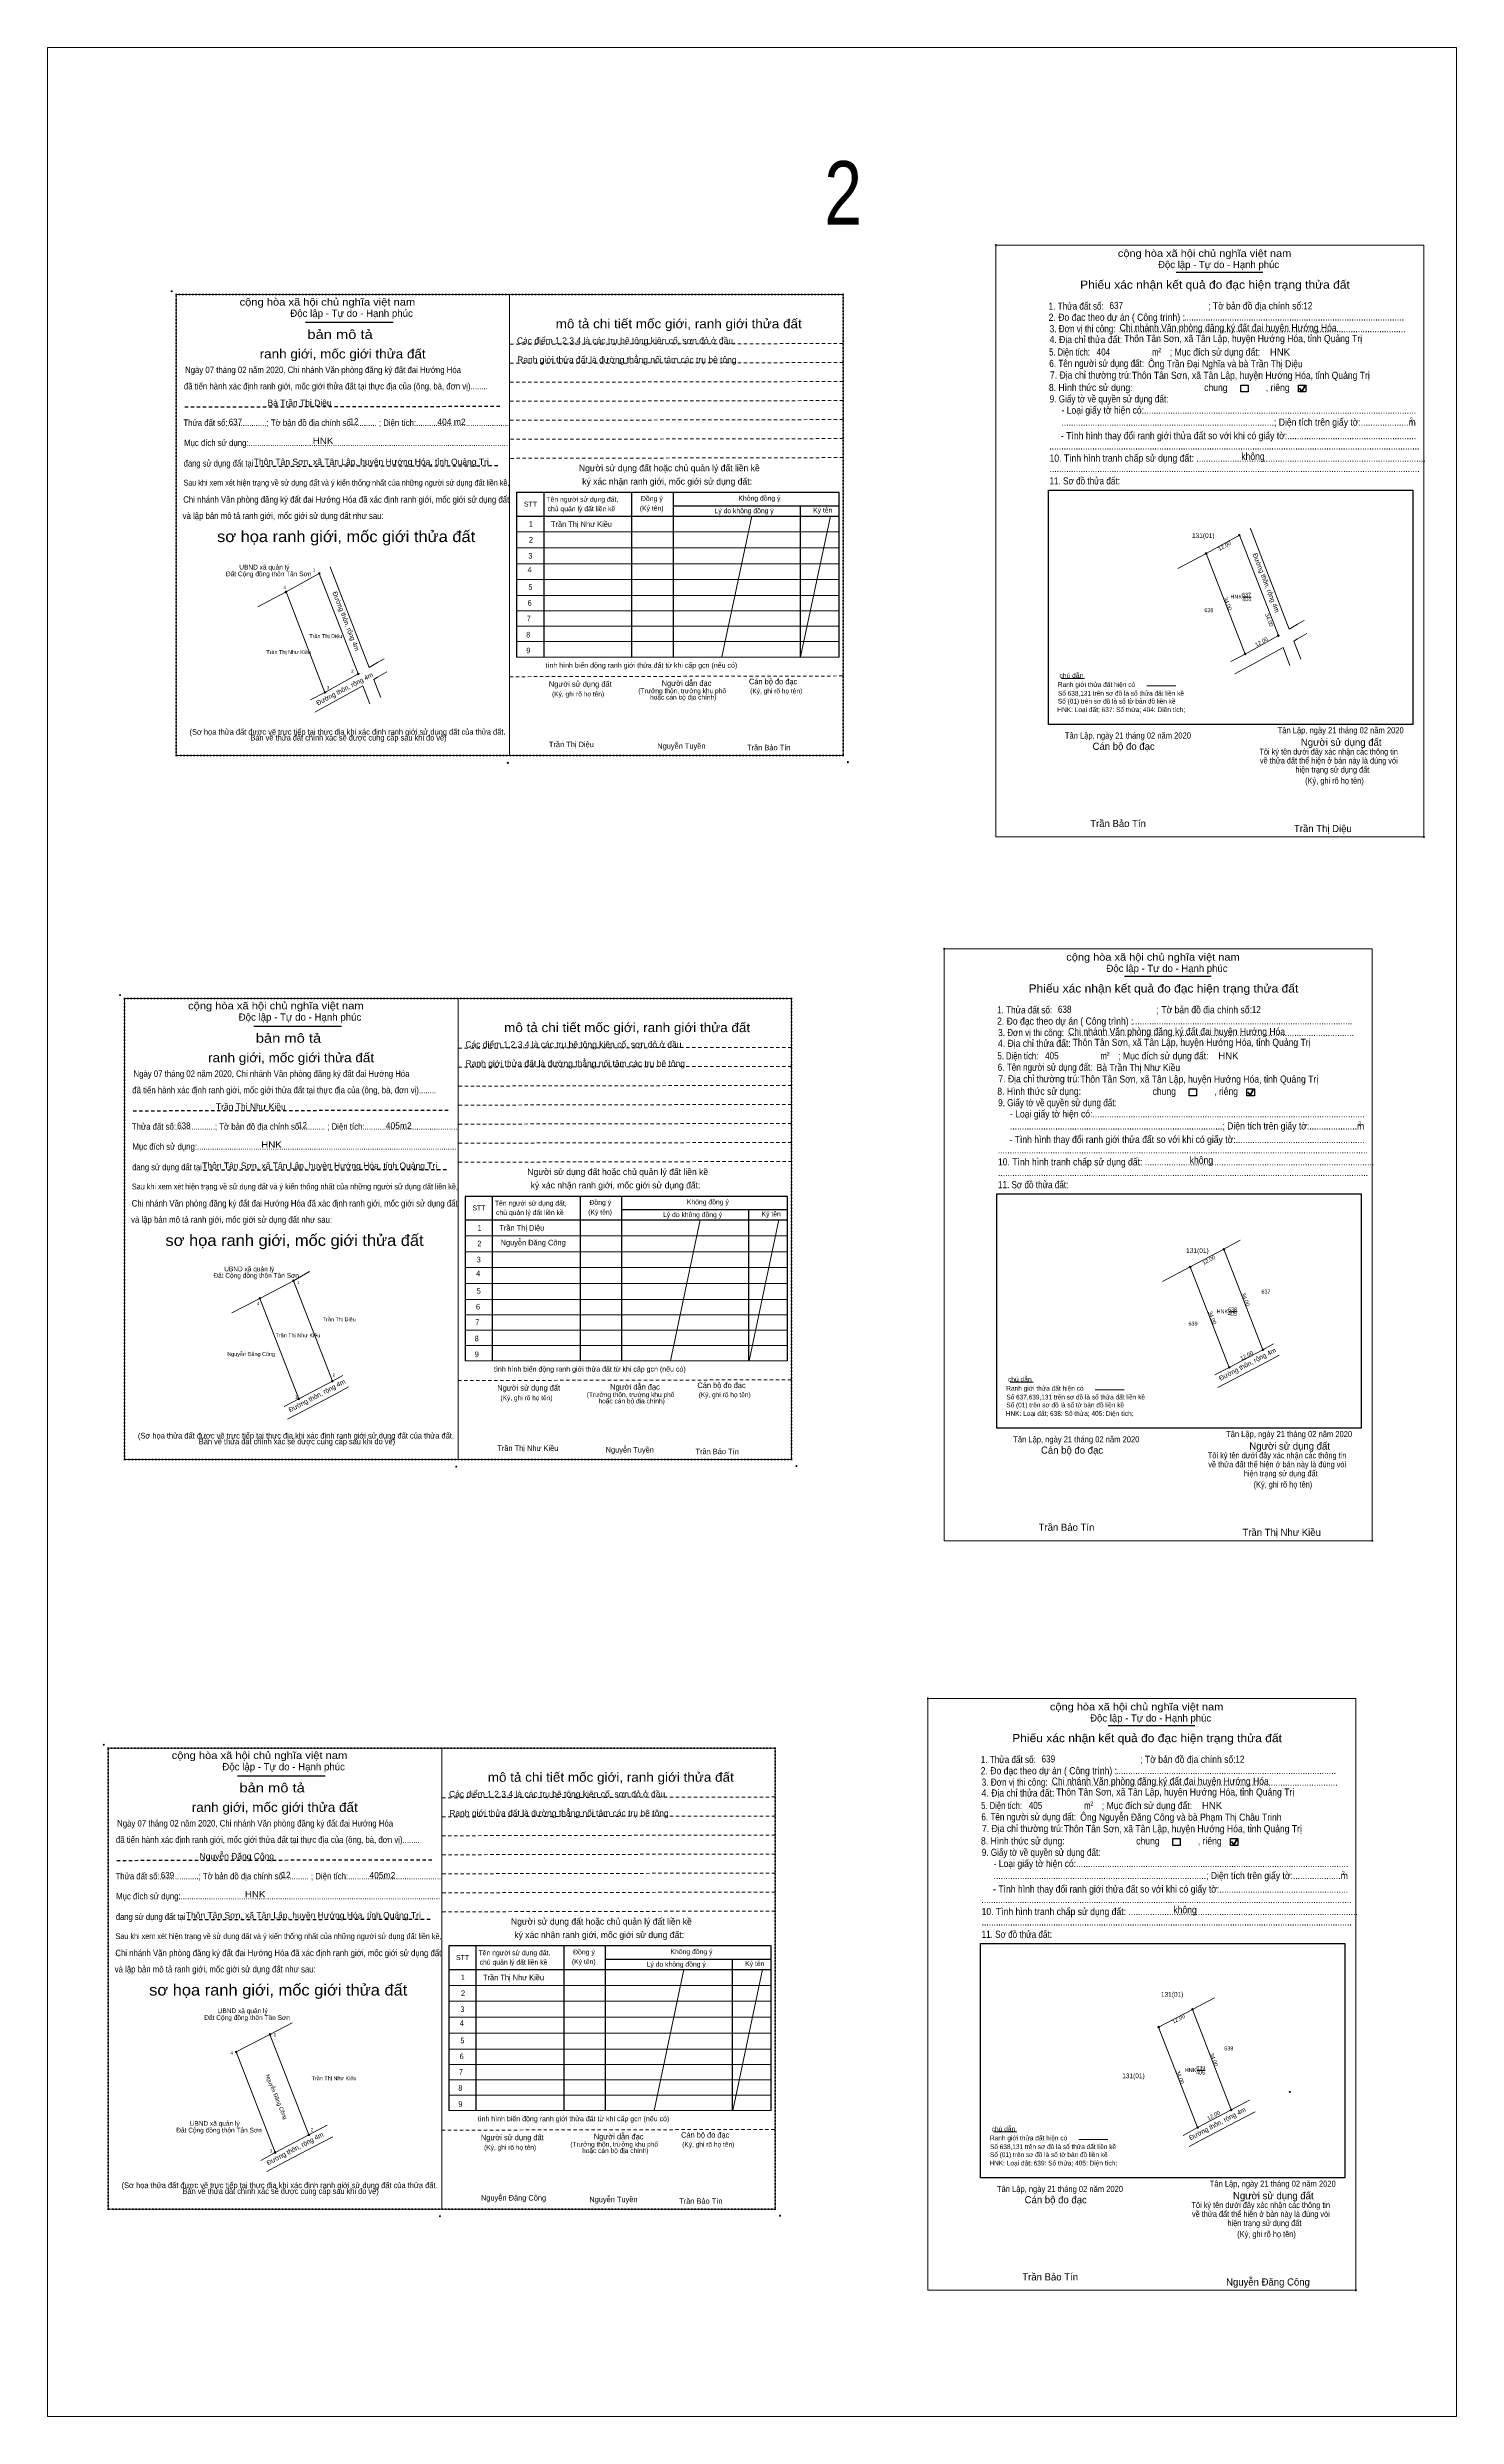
# Model space of a CAD drawing. Header units: metres. Extents: x 546991 to 548960, y 1836850 to 1838398.
# Drawn here: x 546991 to 547435, y 1837337 to 1838085 of the extents above; entities that cross this region are included whole.
import ezdxf
from ezdxf.enums import TextEntityAlignment as Align

# ---------------------------------------------------------------- set-up
doc = ezdxf.new("R2010")
doc.units = ezdxf.units.M
doc.header["$LTSCALE"] = 0.7
doc.header["$PDMODE"] = 32
doc.header["$PDSIZE"] = 0.35
doc.linetypes.add('DOTTED', pattern=[1.5, 0.3, -1.2])
doc.linetypes.add('SHORT_DASHED', pattern=[2.7, 1.5, -1.2])
for name, color, linetype, lineweight in [('1', 7, 'SHORT_DASHED', 13), ('10', 7, 'Continuous', 13), ('13', 7, 'Continuous', 13), ('17', 7, 'Continuous', 13), ('2', 7, 'Continuous', 13), ('55', 7, 'Continuous', 13), ('6', 7, 'Continuous', 13), ('63', 7, 'Continuous', 13)]:
    doc.layers.add(name, color=color, linetype=linetype, lineweight=lineweight)
doc.layers.add('16', color=7, linetype='Continuous')
doc.layers.add('39', color=7, linetype='Continuous')

msp = doc.modelspace()

# ---------------------------------------------------------------- texts
at = {"layer": '1'}
for s, height, width, p in [('638', 1.25, 0.85, (547357.265, 1837906.8)), ('637', 1.25, 0.85, (547369.135, 1837911.67)), ('(Sơ họa thửa đất được vẽ trực tiếp tại thực địa khi xác định ranh giới sử dụng đất của thửa đất.', 1.8, 0.9, (547085.515, 1837868.14)), (' Bản vẽ thửa đất chính xác sẽ được cung cấp sau khi đo vẽ)', 1.8, 0.85, (547085.51, 1837866.31)), ('637', 1.25, 0.85, (547375.265, 1837691.8)), ('639', 1.25, 0.85, (547352.26, 1837681.67)), ('638', 1.25, 0.85, (547364.755, 1837686.18)), ('(Sơ họa thửa đất được vẽ trực tiếp tại thực địa khi xác định ranh giới sử dụng đất của thửa đất.', 1.8, 0.9, (547069.245, 1837646.07)), (' Bản vẽ thửa đất chính xác sẽ được cung cấp sau khi đo vẽ)', 1.8, 0.85, (547069.24, 1837644.24)), ('638', 1.25, 0.85, (547363.545, 1837453)), ('405', 1.25, 0.85, (547354.655, 1837445.39)), ('639', 1.25, 0.85, (547354.71, 1837446.8)), ('(Sơ họa thửa đất được vẽ trực tiếp tại thực địa khi xác định ranh giới sử dụng đất của thửa đất.', 1.8, 0.9, (547064.085, 1837409.54)), (' Bản vẽ thửa đất chính xác sẽ được cung cấp sau khi đo vẽ)', 1.8, 0.85, (547064.08, 1837407.71))]:
    msp.add_text(s, height=height, dxfattribs=dict(at, width=width)).set_placement(p, align=Align.CENTER)
for p in [(547365.905, 1837911.03), (547361.525, 1837685.54), (547351.475, 1837446.16)]:
    msp.add_text('HNK', height=1.25, dxfattribs=at).set_placement(p, align=Align.CENTER)
at = {"layer": '10', "width": 0.9}
for s, height, p in [('131(01)', 1.5, (547351.94, 1837930.21)), ('UBND xã quản lý', 1.5, (547051.38, 1837920.26)), ('Đất Cộng đồng thôn Tân Sơn', 1.5, (547047.15, 1837918.13)), ('Trần Thị Diệu', 1.25, (547073.46, 1837898.64)), ('Trần Thị Như Kiều', 1.25, (547059.9, 1837893.58)), ('131(01)', 1.5, (547350.1, 1837704.61)), ('Đất Cộng đồng thôn Tân Sơn', 1.5, (547043.18, 1837696.77)), ('UBND xã quản lý', 1.5, (547046.62, 1837698.82)), ('Trần Thị Diệu', 1.25, (547077.71, 1837683.07)), ('Trần Thị Như Kiều', 1.25, (547062.8, 1837678.01)), ('Nguyễn Đăng Công', 1.25, (547047.58, 1837672.11)), ('UBND xã quản lý', 1.5, (547044.55, 1837464.75)), ('131(01)', 1.5, (547342.12, 1837469.93)), ('Đất Cộng đồng thôn Tân Sơn', 1.5, (547040.32, 1837462.62)), ('Trần Thị Như Kiều', 1.25, (547074.2, 1837443.6)), ('131(01)', 1.5, (547329.92, 1837444.23)), ('Đất Cộng đồng thôn Tân Sơn', 1.5, (547031.47, 1837427.1)), ('UBND xã quản lý', 1.5, (547035.7, 1837429.23))]:
    msp.add_text(s, height=height, dxfattribs=at).set_placement(p)
at = {"layer": '10', "width": 0.95}
msp.add_text('Nguyễn Đăng Công', height=1.25, rotation=292.574, dxfattribs=at).set_placement((547059.61, 1837445.13))
at = {"layer": '16'}
for s, height, width, p in [('Ngày 07 tháng 02 năm 2020, Chi nhánh Văn phòng đăng ký đất đai Hướng Hóa', 2.04, 0.9, (547034.27, 1837982.24)), (' đã tiến hành xác định ranh giới, mốc giới thửa đất tại thực địa của (ông, bà, đơn vị)........', 2.04, 0.9, (547033.21, 1837977.08)), ('Thửa đất số:..................; Tờ bản đồ địa chính số:........... ; Diện tích:...........................................', 2.04, 0.9, (547033.76, 1837965.57)), ('Mục đích sử dụng:........................................................................................................................', 2.04, 0.9, (547033.95, 1837959.24)), ('đang sử dụng đất tại', 2.04, 0.85, (547033.85, 1837952.76)), ('Chi nhánh Văn phòng đăng ký đất đai Hướng Hóa đã xác định ranh giới, mốc giới sử dụng đất', 2.04, 0.9, (547033.7, 1837941.34)), ('Sau khi xem xét hiện trạng về sử dụng đất và ý kiến thống nhất của những người sử dụng đất liền kề,', 1.836, 0.9, (547033.75, 1837946.73)), (' và lập bản mô tả ranh giới, mốc giới sử dụng đất như sau:', 2.04, 0.9, (547032.82, 1837936.2)), (' đã tiến hành xác định ranh giới, mốc giới thửa đất tại thực địa của (ông, bà, đơn vị)........', 2.04, 0.9, (547016.94, 1837755.01)), ('Ngày 07 tháng 02 năm 2020, Chi nhánh Văn phòng đăng ký đất đai Hướng Hóa', 2.04, 0.9, (547018, 1837760.17)), ('Thửa đất số:..................; Tờ bản đồ địa chính số:........... ; Diện tích:...........................................', 2.04, 0.9, (547017.49, 1837743.5)), ('Mục đích sử dụng:........................................................................................................................', 2.04, 0.9, (547017.68, 1837737.17)), ('đang sử dụng đất tại', 2.04, 0.85, (547017.58, 1837730.69)), ('Chi nhánh Văn phòng đăng ký đất đai Hướng Hóa đã xác định ranh giới, mốc giới sử dụng đất', 2.04, 0.9, (547017.43, 1837719.27)), ('Sau khi xem xét hiện trạng về sử dụng đất và ý kiến thống nhất của những người sử dụng đất liền kề,', 1.836, 0.9, (547017.48, 1837724.66)), (' và lập bản mô tả ranh giới, mốc giới sử dụng đất như sau:', 2.04, 0.9, (547016.55, 1837714.13)), ('Ngày 07 tháng 02 năm 2020, Chi nhánh Văn phòng đăng ký đất đai Hướng Hóa', 2.04, 0.9, (547012.84, 1837523.64)), (' đã tiến hành xác định ranh giới, mốc giới thửa đất tại thực địa của (ông, bà, đơn vị)........', 2.04, 0.9, (547011.78, 1837518.48)), ('Thửa đất số:..................; Tờ bản đồ địa chính số:........... ; Diện tích:...........................................', 2.04, 0.9, (547012.33, 1837506.97)), ('Mục đích sử dụng:........................................................................................................................', 2.04, 0.9, (547012.52, 1837500.64)), ('đang sử dụng đất tại', 2.04, 0.85, (547012.42, 1837494.16)), ('Sau khi xem xét hiện trạng về sử dụng đất và ý kiến thống nhất của những người sử dụng đất liền kề,', 1.836, 0.9, (547012.32, 1837488.13)), ('Chi nhánh Văn phòng đăng ký đất đai Hướng Hóa đã xác định ranh giới, mốc giới sử dụng đất', 2.04, 0.9, (547012.27, 1837482.74)), (' và lập bản mô tả ranh giới, mốc giới sử dụng đất như sau:', 2.04, 0.9, (547011.39, 1837477.6))]:
    msp.add_text(s, height=height, dxfattribs=dict(at, width=width)).set_placement(p)
at = {"layer": '2'}
for s, height, width, p in [('cộng hòa xã hội chủ nghĩa việt nam', 2.253, 1.15, (547328.55, 1838018.92)), ('cộng hòa xã hội chủ nghĩa việt nam', 2.282, 1.15, (547051.47, 1838003.55)), ('1. Thửa đất số:', 2.253, 0.85, (547306.73, 1838002.26)), ('637', 2.25, 0.85, (547325.92, 1838002.46)), ('; Tờ bản đồ địa chính số:', 2.253, 0.9, (547357.02, 1838002.32)), ('12', 2.25, 0.85, (547387.06, 1838002.36)), ('2. Đo đạc theo dự án ( Công trình) : ', 2.255, 0.9, (547306.72, 1837998.72)), ('3. Đơn vị thi công:', 2.255, 0.85, (547307.05, 1837995.12)), ('Chi nhánh Văn phòng đăng ký đất đai huyện Hướng Hóa', 2.25, 0.9, (547329.11, 1837995.44)), ('............................................................................................', 2.255, 0.9, (547349.44, 1837998.8)), ('5. Diện tích:', 2.255, 0.8, (547306.85, 1837987.76)), ('4. Địa chỉ thửa đất:', 2.255, 0.9, (547306.99, 1837991.7)), ('404', 2.25, 0.85, (547321.85, 1837987.78)), ('........................................................................................................................', 2.255, 0.9, (547328.83, 1837995.12)), ('Thôn Tân Sơn, xã Tân Lập, huyện Hướng Hóa, tỉnh Quảng Trị', 2.25, 0.9, (547330.55, 1837992.02)), ('m', 2.253, 0.8, (547339.33, 1837987.76)), ('2', 1.288, 0.8, (547341.27, 1837988.84)), ('; Mục đích sử dụng đất:', 2.253, 0.9, (547344.92, 1837987.76)), ('6. Tên người sử dụng đất:', 2.255, 0.85, (547306.92, 1837984.17)), ('7. Địa chỉ thường trú:', 2.255, 0.9, (547307.12, 1837980.5)), ('Thôn Tân Sơn, xã Tân Lập, huyện Hướng Hóa, tỉnh Quảng Trị', 2.25, 0.9, (547332.97, 1837980.42)), ('Ông Trần Đại Nghĩa và bà Trần Thị Diệu', 2.25, 0.9, (547338.11, 1837984.06)), ('8. Hình thức sử dụng:', 2.255, 0.9, (547306.79, 1837976.57)), ('9. Giấy tờ về quyền sử dụng đất:', 2.255, 0.85, (547307.05, 1837972.98)), ('chung                , riêng', 2.253, 0.9, (547355.76, 1837976.57)), ('637', 2, 0.95, (547048.03, 1837965.87)), ('12', 2, 0.95, (547086.17, 1837965.99)), ('     - Loại giấy tờ hiện có:..................................................................................................................', 2.253, 0.9, (547306.99, 1837969.44)), ('     .........................................................................................; Diện tích trên giấy tờ:....................m', 2.253, 0.9, (547306.99, 1837965.64)), ('2', 1.288, 0.8, (547420.61, 1837966.9)), ('HNK', 2, 1.15, (547074.56, 1837959.87)), ('     - Tình hình thay đổi ranh giới thửa đất so với khi có giấy tờ:......................................................', 2.253, 0.9, (547306.85, 1837961.38)), ('...........................................................................................................................................................', 2.253, 0.9, (547306.92, 1837958.11)), ('10. Tình hình tranh chấp sử dụng đất: ................................................................................................', 2.255, 0.9, (547306.99, 1837954.3)), ('...........................................................................................................................................................', 2.253, 0.9, (547306.99, 1837950.98)), ('không', 2.254, 0.9, (547367.48, 1837954.85)), ('Đồng ý', 1.555, 1.05, (547178.08, 1837941.87)), ('11. Sơ đồ thửa đất:', 2.255, 0.85, (547306.99, 1837947.11)), ('STT', 1.555, 1.05, (547141.17, 1837940.12)), ('(Ký tên)', 1.555, 0.9, (547177.74, 1837938.82)), ('Lý do không đồng ý', 1.555, 0.9, (547201.32, 1837938.02)), ('Ký tên', 1.555, 0.9, (547232.42, 1837938.23)), ('(Ký, ghi rõ họ tên)', 1.505, 0.9, (547150.04, 1837880.23)), ('(Ký, ghi rõ họ tên)', 1.505, 0.9, (547212.55, 1837881.19)), ('Tân Lập, ngày 21 tháng 02 năm 2020', 1.93, 0.85, (547311.83, 1837866.92)), ('Tân Lập, ngày 21 tháng 02 năm 2020', 1.93, 0.85, (547378.96, 1837868.58)), ('(Ký, ghi rõ họ tên)', 1.932, 0.9, (547387.64, 1837852.68)), ('cộng hòa xã hội chủ nghĩa việt nam', 2.253, 1.15, (547312.28, 1837796.85)), ('cộng hòa xã hội chủ nghĩa việt nam', 2.282, 1.15, (547035.2, 1837781.48)), ('1. Thửa đất số:', 2.253, 0.85, (547290.46, 1837780.19)), ('638', 2.25, 0.85, (547309.65, 1837780.39)), ('; Tờ bản đồ địa chính số:', 2.253, 0.9, (547340.75, 1837780.25)), ('12', 2.25, 0.85, (547370.79, 1837780.29)), ('2. Đo đạc theo dự án ( Công trình) : ', 2.255, 0.9, (547290.45, 1837776.65)), ('4. Địa chỉ thửa đất:', 2.255, 0.9, (547290.72, 1837769.63)), ('3. Đơn vị thi công:', 2.255, 0.85, (547290.78, 1837773.05)), ('........................................................................................................................', 2.255, 0.9, (547312.56, 1837773.05)), ('Chi nhánh Văn phòng đăng ký đất đai huyện Hướng Hóa', 2.25, 0.9, (547312.84, 1837773.37)), ('Thôn Tân Sơn, xã Tân Lập, huyện Hướng Hóa, tỉnh Quảng Trị', 2.25, 0.9, (547314.28, 1837769.95)), ('............................................................................................', 2.255, 0.9, (547333.17, 1837776.73)), ('5. Diện tích:', 2.255, 0.8, (547290.58, 1837765.69)), ('6. Tên người sử dụng đất:', 2.255, 0.85, (547290.65, 1837762.1)), ('405', 2.25, 0.85, (547305.58, 1837765.71)), ('Bà Trần Thị Như Kiều', 2.25, 0.9, (547321.84, 1837761.99)), ('m', 2.253, 0.8, (547323.06, 1837765.69)), ('2', 1.288, 0.8, (547325, 1837766.77)), ('; Mục đích sử dụng đất:', 2.253, 0.9, (547328.65, 1837765.69)), ('8. Hình thức sử dụng:', 2.255, 0.9, (547290.52, 1837754.5)), ('7. Địa chỉ thường trú:', 2.255, 0.9, (547290.85, 1837758.43)), ('Thôn Tân Sơn, xã Tân Lập, huyện Hướng Hóa, tỉnh Quảng Trị', 2.25, 0.9, (547316.7, 1837758.35)), ('chung                , riêng', 2.253, 0.9, (547339.49, 1837754.5)), ('9. Giấy tờ về quyền sử dụng đất:', 2.255, 0.85, (547290.78, 1837750.91)), ('     - Loại giấy tờ hiện có:..................................................................................................................', 2.253, 0.9, (547290.72, 1837747.37)), ('638', 2, 0.95, (547031.76, 1837743.8)), ('12', 2, 0.95, (547069.9, 1837743.92)), ('     - Tình hình thay đổi ranh giới thửa đất so với khi có giấy tờ:......................................................', 2.253, 0.9, (547290.58, 1837739.31)), ('     .........................................................................................; Diện tích trên giấy tờ:....................m', 2.253, 0.9, (547290.72, 1837743.57)), ('2', 1.288, 0.8, (547404.34, 1837744.83)), ('HNK', 2, 1.15, (547058.29, 1837737.8)), ('...........................................................................................................................................................', 2.253, 0.9, (547290.65, 1837736.04)), ('10. Tình hình tranh chấp sử dụng đất: ................................................................................................', 2.255, 0.9, (547290.72, 1837732.23)), ('không', 2.254, 0.9, (547351.21, 1837732.78)), ('11. Sơ đồ thửa đất:', 2.255, 0.85, (547290.72, 1837725.04)), ('...........................................................................................................................................................', 2.253, 0.9, (547290.72, 1837728.91)), ('STT', 1.555, 1.05, (547124.9, 1837718.05)), ('Đồng ý', 1.555, 1.05, (547161.81, 1837719.8)), ('(Ký tên)', 1.555, 0.9, (547161.47, 1837716.75)), ('Lý do không đồng ý', 1.555, 0.9, (547185.05, 1837715.95)), ('Ký tên', 1.555, 0.9, (547216.15, 1837716.16)), ('(Ký, ghi rõ họ tên)', 1.505, 0.9, (547133.77, 1837658.16)), ('(Ký, ghi rõ họ tên)', 1.505, 0.9, (547196.28, 1837659.12)), ('Tân Lập, ngày 21 tháng 02 năm 2020', 1.93, 0.85, (547295.56, 1837644.85)), ('Tân Lập, ngày 21 tháng 02 năm 2020', 1.93, 0.85, (547362.69, 1837646.51)), ('(Ký, ghi rõ họ tên)', 1.932, 0.9, (547371.37, 1837630.61)), ('cộng hòa xã hội chủ nghĩa việt nam', 2.253, 1.15, (547307.12, 1837560.32)), ('cộng hòa xã hội chủ nghĩa việt nam', 2.282, 1.15, (547030.04, 1837544.95)), ('2. Đo đạc theo dự án ( Công trình) : ', 2.255, 0.9, (547285.29, 1837540.12)), ('1. Thửa đất số:', 2.253, 0.85, (547285.3, 1837543.66)), ('639', 2.25, 0.85, (547304.49, 1837543.86)), ('............................................................................................', 2.255, 0.9, (547328.01, 1837540.2)), ('; Tờ bản đồ địa chính số:', 2.253, 0.9, (547335.59, 1837543.72)), ('12', 2.25, 0.85, (547365.63, 1837543.76)), ('4. Địa chỉ thửa đất:', 2.255, 0.9, (547285.56, 1837533.1)), ('3. Đơn vị thi công:', 2.255, 0.85, (547285.62, 1837536.52)), ('........................................................................................................................', 2.255, 0.9, (547307.4, 1837536.52)), ('Chi nhánh Văn phòng đăng ký đất đai huyện Hướng Hóa', 2.25, 0.9, (547307.68, 1837536.84)), ('Thôn Tân Sơn, xã Tân Lập, huyện Hướng Hóa, tỉnh Quảng Trị', 2.25, 0.9, (547309.12, 1837533.42)), ('5. Diện tích:', 2.255, 0.8, (547285.42, 1837529.16)), ('6. Tên người sử dụng đất:', 2.255, 0.85, (547285.49, 1837525.57)), ('405', 2.25, 0.85, (547300.42, 1837529.18)), ('Ông Nguyễn Đăng Công và bà Phạm Thị Châu Trinh', 2.25, 0.9, (547316.68, 1837525.46)), ('m', 2.253, 0.8, (547317.9, 1837529.16)), ('2', 1.288, 0.8, (547319.84, 1837530.24)), ('; Mục đích sử dụng đất:', 2.253, 0.9, (547323.49, 1837529.16)), ('8. Hình thức sử dụng:', 2.255, 0.9, (547285.36, 1837517.97)), ('7. Địa chỉ thường trú:', 2.255, 0.9, (547285.69, 1837521.9)), ('Thôn Tân Sơn, xã Tân Lập, huyện Hướng Hóa, tỉnh Quảng Trị', 2.25, 0.9, (547311.54, 1837521.82)), ('chung                , riêng', 2.253, 0.9, (547334.33, 1837517.97)), ('9. Giấy tờ về quyền sử dụng đất:', 2.255, 0.85, (547285.62, 1837514.38)), ('     - Loại giấy tờ hiện có:..................................................................................................................', 2.253, 0.9, (547285.56, 1837510.84)), ('639', 2, 0.95, (547026.6, 1837507.27)), ('HNK', 2, 1.15, (547053.13, 1837501.27)), ('12', 2, 0.95, (547064.74, 1837507.39)), ('     - Tình hình thay đổi ranh giới thửa đất so với khi có giấy tờ:......................................................', 2.253, 0.9, (547285.42, 1837502.78)), ('     .........................................................................................; Diện tích trên giấy tờ:....................m', 2.253, 0.9, (547285.56, 1837507.04)), ('2', 1.288, 0.8, (547399.18, 1837508.3)), ('...........................................................................................................................................................', 2.253, 0.9, (547285.49, 1837499.51)), ('10. Tình hình tranh chấp sử dụng đất: ................................................................................................', 2.255, 0.9, (547285.56, 1837495.7)), ('không', 2.254, 0.9, (547346.05, 1837496.25)), ('11. Sơ đồ thửa đất:', 2.255, 0.85, (547285.56, 1837488.51)), ('...........................................................................................................................................................', 2.253, 0.9, (547285.56, 1837492.38)), ('STT', 1.555, 1.05, (547119.74, 1837481.52)), ('(Ký tên)', 1.555, 0.9, (547156.31, 1837480.22)), ('Đồng ý', 1.555, 1.05, (547156.65, 1837483.27)), ('Lý do không đồng ý', 1.555, 0.9, (547179.89, 1837479.42)), ('Ký tên', 1.555, 0.9, (547210.99, 1837479.63)), ('(Ký, ghi rõ họ tên)', 1.505, 0.9, (547128.61, 1837421.63)), ('(Ký, ghi rõ họ tên)', 1.505, 0.9, (547191.12, 1837422.59)), ('Tân Lập, ngày 21 tháng 02 năm 2020', 1.93, 0.85, (547290.4, 1837408.32)), ('Tân Lập, ngày 21 tháng 02 năm 2020', 1.93, 0.85, (547357.53, 1837409.98)), ('(Ký, ghi rõ họ tên)', 1.932, 0.9, (547366.21, 1837394.08))]:
    msp.add_text(s, height=height, dxfattribs=dict(at, width=width)).set_placement(p)
for s, height, width, p in [('Phiếu xác nhận kết quả đo đạc hiện trạng thửa đất', 2.575, 1.1, (547359.195, 1838008.86)), ('bản mô tả', 2.89, 1.2, (547083.165, 1837993.01)), ('mô tả chi tiết mốc giới, ranh giới thửa đất', 2.889, 1.1, (547190.005, 1837996.37)), ('ranh giới, mốc giới thửa đất', 2.89, 1.1, (547083.98, 1837986.87)), ('sơ họa ranh giới, mốc giới thửa đất', 3.527, 1.1, (547085.08, 1837928.92)), ('2', 1.756, 0.8, (547143.385, 1837928.76)), ('1', 1.756, 0.7, (547143.375, 1837933.77)), ('3', 1.756, 0.75, (547143.185, 1837923.72)), ('4', 1, 0.9, (547065.7, 1837914.13)), ('1', 1, 0.85, (547074.985, 1837919.68)), ('4', 1.756, 0.8, (547142.99, 1837919.34)), ('5', 1.756, 0.75, (547143.195, 1837913.83)), ('6', 1.756, 0.8, (547142.965, 1837908.86)), ('404', 1.25, 0.85, (547369.24, 1837910.27)), ('8', 1.76, 0.75, (547142.54, 1837898.82)), ('7', 1.76, 0.75, (547142.73, 1837903.95)), ('9', 1.76, 0.8, (547142.575, 1837893.8)), ('2', 1, 0.9, (547087.075, 1837887.74)), ('3', 1, 0.9, (547079.35, 1837882.46)), ('(Trưởng thôn, trưởng khu phố', 1.505, 0.9, (547191.09, 1837881.24)), ('hoặc cán bộ địa chính)', 1.505, 0.9, (547191.425, 1837879.23)), ('Tôi ký tên dưới đây xác nhận các thông tin', 1.862, 0.9, (547395.065, 1837861.88)), ('về thửa đất thể hiện ở bản này là đúng vói', 1.862, 0.9, (547395.1, 1837859.04)), ('hiện trạng sử dụng đất', 1.862, 0.9, (547396.225, 1837856.19)), ('Phiếu xác nhận kết quả đo đạc hiện trạng thửa đất', 2.575, 1.1, (547342.925, 1837786.79)), ('bản mô tả', 2.89, 1.2, (547066.895, 1837770.94)), ('mô tả chi tiết mốc giới, ranh giới thửa đất', 2.889, 1.1, (547173.735, 1837774.3)), ('ranh giới, mốc giới thửa đất', 2.89, 1.1, (547067.71, 1837764.8)), ('1', 1.756, 0.7, (547127.105, 1837711.7)), ('sơ họa ranh giới, mốc giới thửa đất', 3.527, 1.1, (547068.81, 1837706.85)), ('2', 1.756, 0.8, (547127.115, 1837706.69)), ('4', 1.756, 0.8, (547126.72, 1837697.27)), ('3', 1.756, 0.75, (547126.915, 1837701.65)), ('1', 1, 0.85, (547069.985, 1837694.77)), ('5', 1.756, 0.75, (547126.925, 1837691.76)), ('4', 1, 0.9, (547057.34, 1837688.18)), ('7', 1.76, 0.75, (547126.46, 1837681.88)), ('6', 1.756, 0.8, (547126.695, 1837686.79)), ('405', 1.25, 0.85, (547364.705, 1837684.79)), ('8', 1.76, 0.75, (547126.27, 1837676.75)), ('9', 1.76, 0.8, (547126.305, 1837671.73)), ('3', 1, 0.9, (547069.34, 1837658.63)), ('2', 1, 0.9, (547081.205, 1837665.6)), ('(Trưởng thôn, trưởng khu phố', 1.505, 0.9, (547174.82, 1837659.17)), ('hoặc cán bộ địa chính)', 1.505, 0.9, (547175.155, 1837657.16)), ('Tôi ký tên dưới đây xác nhận các thông tin', 1.862, 0.9, (547378.795, 1837639.81)), ('về thửa đất thể hiện ở bản này là đúng vói', 1.862, 0.9, (547378.83, 1837636.97)), ('hiện trạng sử dụng đất', 1.862, 0.9, (547379.955, 1837634.12)), ('Phiếu xác nhận kết quả đo đạc hiện trạng thửa đất', 2.575, 1.1, (547337.765, 1837550.26)), ('mô tả chi tiết mốc giới, ranh giới thửa đất', 2.889, 1.1, (547168.575, 1837537.77)), ('bản mô tả', 2.89, 1.2, (547061.735, 1837534.41)), ('ranh giới, mốc giới thửa đất', 2.89, 1.1, (547062.55, 1837528.27)), ('sơ họa ranh giới, mốc giới thửa đất', 3.527, 1.1, (547063.65, 1837470.32)), ('1', 1.756, 0.7, (547121.945, 1837475.17)), ('3', 1.756, 0.75, (547121.755, 1837465.12)), ('2', 1.756, 0.8, (547121.955, 1837470.16)), ('1', 1, 0.85, (547062.615, 1837457.42)), ('4', 1.756, 0.8, (547121.56, 1837460.74)), ('4', 1, 0.9, (547049.02, 1837451.69)), ('6', 1.756, 0.8, (547121.535, 1837450.26)), ('5', 1.756, 0.75, (547121.765, 1837455.23)), ('7', 1.76, 0.75, (547121.3, 1837445.35)), ('8', 1.76, 0.75, (547121.11, 1837440.22)), ('9', 1.76, 0.8, (547121.145, 1837435.2)), ('2', 1, 0.9, (547074.265, 1837427.47)), ('3', 1, 0.9, (547061.33, 1837420.83)), ('(Trưởng thôn, trưởng khu phố', 1.505, 0.9, (547169.66, 1837422.64)), ('hoặc cán bộ địa chính)', 1.505, 0.9, (547169.995, 1837420.63)), ('Tôi ký tên dưới đây xác nhận các thông tin', 1.862, 0.9, (547373.635, 1837403.28)), ('về thửa đất thể hiện ở bản này là đúng vói', 1.862, 0.9, (547373.67, 1837400.44)), ('hiện trạng sử dụng đất', 1.862, 0.9, (547374.795, 1837397.59))]:
    msp.add_text(s, height=height, dxfattribs=dict(at, width=width)).set_placement(p, align=Align.CENTER)
for s, height, p in [('Độc lập - Tự do - Hạnh phúc', 2.253, (547341.23, 1838015.37)), ('Độc lập - Tự do - Hạnh phúc', 2.282, (547067.45, 1837999.98)), ('Các điểm 1,2,3,4 là các trụ bê tông kiên cố, sơn đỏ ở đầu.', 2, (547138.97, 1837991.49)), ('HNK', 2.25, (547376.52, 1837987.75)), ('Ranh giới thửa đất là đường thẳng nối tâm các trụ bê tông', 2, (547139.03, 1837985.48)), ('Bà Trần Thị Diệu', 2, (547060.28, 1837971.87)), ('404 m2', 2, (547113.86, 1837965.87)), ('Thôn Tân Sơn, xã Tân Lập, huyện Hướng Hóa, tỉnh Quảng Trị', 2, (547055.94, 1837953.24)), ('Người sử dụng đất hoặc chủ quản lý đất liền kề ', 2.02, (547158.52, 1837951.28)), ('ký xác nhận ranh giới, mốc giới sử dụng đất:', 2.02, (547159.57, 1837947.05)), ('Không đồng ý', 1.555, (547208.84, 1837942)), ('Tên người sử dụng đất,', 1.555, (547148.27, 1837941.63)), ('chủ quản lý đất liền kề', 1.555, (547148.63, 1837938.67)), ('Trần Thị Như Kiều', 1.75, (547149.7, 1837933.72)), ('tình hình biến động ranh giới thửa đất từ khi cấp gcn (nếu có)', 1.605, (547147.99, 1837889.25)), ('Người sử dụng đất', 1.756, (547149.03, 1837883.25)), ('Người dẫn đạc', 1.76, (547184.64, 1837883.53)), ('Cán bộ đo đạc', 1.752, (547212.17, 1837884.05)), ('Trần Thị Diệu', 1.75, (547149.05, 1837864.22)), ('Nguyễn Tuyền', 1.75, (547183.23, 1837863.71)), ('Trần Bảo Tín', 1.75, (547211.58, 1837863.2)), ('Cán bộ đo đạc', 2.254, (547320.57, 1837863.36)), ('Người sử dụng đất', 2.253, (547386.3, 1837864.64)), ('Trần Bảo Tín', 2.25, (547319.84, 1837839.01)), ('Trần Thị Diệu', 2.25, (547384.12, 1837837.41)), ('Độc lập - Tự do - Hạnh phúc', 2.253, (547324.96, 1837793.3)), ('Độc lập - Tự do - Hạnh phúc', 2.282, (547051.18, 1837777.91)), ('Các điểm 1,2,3,4 là các trụ bê tông kiên cố, sơn đỏ ở đầu.', 2, (547122.7, 1837769.42)), ('Ranh giới thửa đất là đường thẳng nối tâm các trụ bê tông', 2, (547122.76, 1837763.41)), ('HNK', 2.25, (547360.25, 1837765.68)), ('Trần Thị Như Kiều', 2, (547044.01, 1837749.8)), ('405m2', 2, (547097.59, 1837743.8)), ('Thôn Tân Sơn, xã Tân Lập, huyện Hướng Hóa, tỉnh Quảng Trị', 2, (547039.67, 1837731.17)), ('Người sử dụng đất hoặc chủ quản lý đất liền kề ', 2.02, (547142.25, 1837729.21)), ('ký xác nhận ranh giới, mốc giới sử dụng đất:', 2.02, (547143.3, 1837724.98)), ('Tên người sử dụng đất,', 1.555, (547132, 1837719.56)), ('Không đồng ý', 1.555, (547192.57, 1837719.93)), ('chủ quản lý đất liền kề', 1.555, (547132.36, 1837716.6)), ('Trần Thị Diệu', 1.75, (547133.43, 1837711.65)), ('Nguyễn Đăng Công', 1.75, (547133.81, 1837707.01)), ('tình hình biến động ranh giới thửa đất từ khi cấp gcn (nếu có)', 1.605, (547131.72, 1837667.18)), ('Người sử dụng đất', 1.756, (547132.76, 1837661.18)), ('Người dẫn đạc', 1.76, (547168.37, 1837661.46)), ('Cán bộ đo đạc', 1.752, (547195.9, 1837661.98)), ('Người sử dụng đất', 2.253, (547370.03, 1837642.57)), ('Trần Thị Như Kiều', 1.75, (547132.78, 1837642.15)), ('Nguyễn Tuyền', 1.75, (547166.96, 1837641.64)), ('Trần Bảo Tín', 1.75, (547195.31, 1837641.13)), ('Cán bộ đo đạc', 2.254, (547304.3, 1837641.29)), ('Trần Bảo Tín', 2.25, (547303.57, 1837616.94)), ('Trần Thị Như Kiều', 2.25, (547367.85, 1837615.34)), ('Độc lập - Tự do - Hạnh phúc', 2.253, (547319.8, 1837556.77)), ('Độc lập - Tự do - Hạnh phúc', 2.282, (547046.02, 1837541.38)), ('Các điểm 1,2,3,4 là các trụ bê tông kiên cố, sơn đỏ ở đầu.', 2, (547117.54, 1837532.89)), ('Ranh giới thửa đất là đường thẳng nối tâm các trụ bê tông', 2, (547117.6, 1837526.88)), ('HNK', 2.25, (547355.09, 1837529.15)), ('Nguyễn Đăng Công', 2, (547038.85, 1837513.27)), ('405m2', 2, (547092.43, 1837507.27)), ('Thôn Tân Sơn, xã Tân Lập, huyện Hướng Hóa, tỉnh Quảng Trị', 2, (547034.51, 1837494.64)), ('Người sử dụng đất hoặc chủ quản lý đất liền kề ', 2.02, (547137.09, 1837492.68)), ('ký xác nhận ranh giới, mốc giới sử dụng đất:', 2.02, (547138.14, 1837488.45)), ('Tên người sử dụng đất,', 1.555, (547126.84, 1837483.03)), ('chủ quản lý đất liền kề', 1.555, (547127.2, 1837480.07)), ('Không đồng ý', 1.555, (547187.41, 1837483.4)), ('Trần Thị Như Kiều', 1.75, (547128.27, 1837475.12)), ('tình hình biến động ranh giới thửa đất từ khi cấp gcn (nếu có)', 1.605, (547126.56, 1837430.65)), ('Người sử dụng đất', 1.756, (547127.6, 1837424.65)), ('Người dẫn đạc', 1.76, (547163.21, 1837424.93)), ('Cán bộ đo đạc', 1.752, (547190.74, 1837425.45)), ('Nguyễn Đăng Công', 1.75, (547127.62, 1837405.62)), ('Nguyễn Tuyền', 1.75, (547161.8, 1837405.11)), ('Trần Bảo Tín', 1.75, (547190.15, 1837404.6)), ('Cán bộ đo đạc', 2.254, (547299.14, 1837404.76)), ('Người sử dụng đất', 2.253, (547364.87, 1837406.04)), ('Trần Bảo Tín', 2.25, (547298.41, 1837380.41)), ('Nguyễn Đăng Công', 2.25, (547362.69, 1837378.81))]:
    msp.add_text(s, height=height, dxfattribs=at).set_placement(p)
for s, rotation, p in [('12.00', 28.915, (547362.5078, 1837927.1728)), ('34.00', 291.191, (547362.614, 1837909.2309)), ('34.00', 291.191, (547375.704, 1837904.1209)), ('12.00', 28.915, (547374.1578, 1837896.9428)), ('12.00', 27.654, (547357.5399, 1837701.8355)), ('34.00', 291.191, (547368.244, 1837689.7109)), ('12.00', 27.654, (547369.4699, 1837671.7055))]:
    msp.add_text(s, height=1.25, rotation=rotation, dxfattribs=at).set_placement(p, align=Align.CENTER)
for p in [(547425.0486, 1837835.54), (547408.7786, 1837613.47), (547403.6186, 1837376.94)]:
    msp.add_text('.', height=0.644, dxfattribs=at).set_placement(p, align=Align.CENTER)
at = {"layer": '39', "width": 0.95}
for rotation, p in [(291.191, (547374.6235, 1837915.8161)), (291.191, (547084.3335, 1837903.7161)), (27.654, (547084.9569, 1837881.956)), (27.654, (547369.7869, 1837668.866)), (27.654, (547076.2169, 1837658.936)), (27.654, (547360.2969, 1837429.226)), (27.654, (547069.2869, 1837421.346))]:
    msp.add_text('Đường thôn, rộng 4m', height=1.5, rotation=rotation, dxfattribs=at).set_placement(p, align=Align.CENTER)
at = {"layer": '6'}
for s, width, p in [('Ranh giới thửa đất hiện có ', 0.9, (547309.62, 1837883.22)), ('chú dẫn', 1.05, (547310.13, 1837886.07)), ('HNK: Loại đất; 637: Số thửa; 404: Diện tích;', 0.9, (547309.44, 1837875.29)), ('Số (01) trên sơ đồ là số tờ bản đồ liền kề', 0.85, (547309.63, 1837877.97)), ('Số 638,131 trên sơ đồ là số thửa đất liền kề', 0.85, (547309.65, 1837880.46)), ('Số 637,639,131 trên sơ đồ là số thửa đất liền kề', 0.85, (547293.38, 1837658.39)), ('Ranh giới thửa đất hiện có ', 0.9, (547293.35, 1837661.15)), ('chú dẫn', 1.05, (547293.86, 1837664)), ('HNK: Loại đất; 638: Số thửa; 405: Diện tích;', 0.9, (547293.17, 1837653.22)), ('Số (01) trên sơ đồ là số tờ bản đồ liền kề', 0.85, (547293.36, 1837655.9)), ('chú dẫn', 1.05, (547288.7, 1837427.47)), ('Số (01) trên sơ đồ là số tờ bản đồ liền kề', 0.85, (547288.2, 1837419.37)), ('Số 638,131 trên sơ đồ là số thửa đất liền kề', 0.85, (547288.22, 1837421.86)), ('Ranh giới thửa đất hiện có ', 0.9, (547288.19, 1837424.62)), ('HNK: Loại đất; 639: Số thửa; 405: Diện tích;', 0.9, (547288.01, 1837416.69))]:
    msp.add_text(s, height=1.5, dxfattribs=dict(at, width=width)).set_placement(p)
at = {"layer": '63', "width": 0.8}
msp.add_text('2', height=20, dxfattribs=at).set_placement((547241.895, 1838029.11), align=Align.CENTER)
at = {"layer": '63'}
for s, rotation, p in [('34.00', 291.191, (547357.774, 1837683.9409)), ('12.00', 27.547, (547347.966, 1837462.409)), ('34.00', 291.191, (547358.264, 1837449.8609)), ('34.00', 291.191, (547347.624, 1837444.3109)), ('12.00', 27.547, (547359.036, 1837431.919))]:
    msp.add_text(s, height=1.25, rotation=rotation, dxfattribs=at).set_placement(p, align=Align.CENTER)

# ---------------------------------------------------------------- hatches: boundary and pattern name
at = {"layer": '2'}
for points in [[(547367.1455, 1837931.1028, 1), (547366.6455, 1837931.1028, 1)], [(547356.6455, 1837925.3028, 1), (547356.1455, 1837925.3028, 1)], [(547076.8555, 1837919.0028, 1), (547076.3555, 1837919.0028, 1)], [(547066.3555, 1837913.2028, 1), (547065.8555, 1837913.2028, 1)], [(547379.4355, 1837899.4028, 1), (547378.9355, 1837899.4028, 1)], [(547368.9355, 1837893.6028, 1), (547368.4355, 1837893.6028, 1)], [(547089.1455, 1837887.3028, 1), (547088.6455, 1837887.3028, 1)], [(547078.6455, 1837881.5028, 1), (547078.1455, 1837881.5028, 1)], [(547362.2755, 1837705.7828, 1), (547361.7755, 1837705.7828, 1)], [(547351.6455, 1837700.2128, 1), (547351.1455, 1837700.2128, 1)], [(547058.0829, 1837690.2869, 1), (547057.5829, 1837690.2869, 1)], [(547068.7129, 1837695.8569, 1), (547068.2129, 1837695.8569, 1)], [(547363.9355, 1837668.5128, 1), (547363.4355, 1837668.5128, 1)], [(547374.5655, 1837674.0828, 1), (547374.0655, 1837674.0828, 1)], [(547081.0029, 1837664.1569, 1), (547080.5029, 1837664.1569, 1)], [(547070.3729, 1837658.5869, 1), (547069.8729, 1837658.5869, 1)], [(547352.2955, 1837465.9328, 1), (547351.7955, 1837465.9328, 1)], [(547061.2855, 1837458.0528, 1), (547060.7855, 1837458.0528, 1)], [(547341.6555, 1837460.3828, 1), (547341.1555, 1837460.3828, 1)], [(547050.6455, 1837452.5028, 1), (547050.1455, 1837452.5028, 1)], [(547353.9455, 1837428.6828, 1), (547353.4455, 1837428.6828, 1)], [(547364.5855, 1837434.2328, 1), (547364.0855, 1837434.2328, 1)], [(547062.9355, 1837420.8028, 1), (547062.4355, 1837420.8028, 1)], [(547073.5755, 1837426.3528, 1), (547073.0755, 1837426.3528, 1)]]:
    msp.add_hatch(color=256, dxfattribs=at).paths.add_polyline_path(points)

# ---------------------------------------------------------------- linework, layer by layer
at = {"layer": '1'}
for p, q in [((547136.83, 1837991.34), (547242.02, 1837991.57)), ((547136.84, 1837985.34), (547242.03, 1837985.57)), ((547136.86, 1837979.34), (547242.05, 1837979.57)), ((547136.87, 1837973.34), (547242.06, 1837973.57)), ((547136.88, 1837967.34), (547242.07, 1837967.57)), ((547136.9, 1837961.34), (547242.09, 1837961.57)), ((547136.91, 1837955.34), (547242.1, 1837955.57)), ((547136.7, 1837886.44), (547241.89, 1837886.67)), ((547120.56, 1837769.26), (547225.75, 1837769.49)), ((547120.57, 1837763.26), (547225.76, 1837763.49)), ((547120.59, 1837757.26), (547225.78, 1837757.49)), ((547120.6, 1837751.26), (547225.79, 1837751.49)), ((547120.61, 1837745.26), (547225.8, 1837745.49)), ((547120.63, 1837739.26), (547225.82, 1837739.49)), ((547120.64, 1837733.26), (547225.83, 1837733.49)), ((547120.43, 1837664.36), (547225.62, 1837664.59)), ((547115.4, 1837532.73), (547220.59, 1837532.96)), ((547115.41, 1837526.73), (547220.6, 1837526.96)), ((547115.43, 1837520.73), (547220.62, 1837520.96)), ((547115.44, 1837514.73), (547220.63, 1837514.96)), ((547115.45, 1837508.73), (547220.64, 1837508.96)), ((547115.47, 1837502.73), (547220.66, 1837502.96)), ((547115.48, 1837496.73), (547220.67, 1837496.96)), ((547115.27, 1837427.83), (547220.46, 1837428.06))]:
    msp.add_line(p, q, dxfattribs=at)
at = {"layer": '1', "lineweight": 25}
for p, q in [((547034.21, 1837971.57), (547133.76, 1837971.79)), ((547056.32, 1837952.87), (547133.68, 1837953.04)), ((547017.94, 1837749.49), (547117.49, 1837749.71)), ((547040.05, 1837730.79), (547117.41, 1837730.96)), ((547012.78, 1837512.96), (547112.33, 1837513.18)), ((547034.89, 1837494.26), (547112.25, 1837494.43))]:
    msp.add_line(p, q, dxfattribs=at)
at = {"layer": '1', "linetype": 'DOTTED', "lineweight": 53}
for points in [[(547031.47, 1838007.02), (547241.84, 1838007.02), (547241.84, 1837861.53), (547031.47, 1837861.53)], [(547015.2, 1837784.94), (547225.57, 1837784.94), (547225.57, 1837639.45), (547015.2, 1837639.45)], [(547010.04, 1837548.41), (547220.41, 1837548.41), (547220.41, 1837402.92), (547010.04, 1837402.92)]]:
    msp.add_lwpolyline(points, close=True, dxfattribs=at)
at = {"layer": '10'}
for p, q in [((547379.19, 1837899.4), (547366.9, 1837931.1)), ((547347.48, 1837920.62), (547356.4, 1837925.3)), ((547088.9, 1837887.3), (547076.61, 1837919)), ((547057.19, 1837908.52), (547066.11, 1837913.2)), ((547368.69, 1837893.6), (547379.19, 1837899.4)), ((547382.62, 1837901.47), (547385.26, 1837903)), ((547385.26, 1837903), (547387.35, 1837904.21)), ((547385.26, 1837898.38), (547388.22, 1837900.09)), ((547094.97, 1837890.9), (547097.06, 1837892.11)), ((547364.16, 1837891.23), (547368.69, 1837893.6)), ((547370.15, 1837889.84), (547380.65, 1837895.64)), ((547384.08, 1837897.7), (547385.26, 1837898.38)), ((547078.4, 1837881.5), (547088.9, 1837887.3)), ((547092.33, 1837889.37), (547094.97, 1837890.9)), ((547093.79, 1837885.6), (547094.97, 1837886.28)), ((547094.97, 1837886.28), (547097.93, 1837887.99)), ((547365.47, 1837887.39), (547370.15, 1837889.84)), ((547073.87, 1837879.13), (547078.4, 1837881.5)), ((547075.18, 1837875.29), (547079.86, 1837877.74)), ((547079.86, 1837877.74), (547090.36, 1837883.54)), ((547374.32, 1837674.08), (547377.61, 1837675.9)), ((547359.1, 1837666.11), (547363.69, 1837668.51)), ((547363.69, 1837668.51), (547374.32, 1837674.08)), ((547365.15, 1837664.75), (547375.78, 1837670.32)), ((547375.78, 1837670.32), (547379.41, 1837672.33)), ((547070.13, 1837658.58), (547080.76, 1837664.15)), ((547071.59, 1837654.82), (547082.22, 1837660.39)), ((547080.76, 1837664.15), (547084.05, 1837665.97)), ((547082.22, 1837660.39), (547085.85, 1837662.4)), ((547360.12, 1837662.13), (547365.15, 1837664.75)), ((547065.54, 1837656.18), (547070.13, 1837658.58)), ((547066.56, 1837652.2), (547071.59, 1837654.82)), ((547364.34, 1837434.23), (547370.11, 1837437.25)), ((547073.33, 1837426.35), (547079.1, 1837429.37)), ((547349.19, 1837426.18), (547353.7, 1837428.68)), ((547353.7, 1837428.68), (547364.34, 1837434.23)), ((547355.16, 1837424.92), (547365.8, 1837430.47)), ((547365.8, 1837430.47), (547371.85, 1837433.64)), ((547058.18, 1837418.3), (547062.69, 1837420.8)), ((547062.69, 1837420.8), (547073.33, 1837426.35)), ((547064.15, 1837417.04), (547074.79, 1837422.59)), ((547074.79, 1837422.59), (547080.84, 1837425.76))]:
    msp.add_line(p, q, dxfattribs=at)
for points in [[(547370.33, 1837933.17), (547370.45, 1837932.86), (547382.62, 1837901.47)], [(547080.04, 1837921.07), (547080.16, 1837920.76), (547092.33, 1837889.37)], [(547342.63, 1837695.63), (547351.4, 1837700.21), (547362.03, 1837705.78)], [(547049.07, 1837685.7), (547057.84, 1837690.28), (547068.47, 1837695.85)], [(547341.41, 1837460.38), (547352.05, 1837465.93), (547359.03, 1837469.59)], [(547050.4, 1837452.5), (547061.04, 1837458.05), (547068.02, 1837461.71)], [(547351.06, 1837422.64), (547351.99, 1837423.16), (547355.16, 1837424.92)], [(547060.05, 1837414.76), (547060.98, 1837415.28), (547064.15, 1837417.04)]]:
    msp.add_lwpolyline(points, dxfattribs=at)
msp.add_point((547382.79, 1837439.91), dxfattribs=at)
at = {"layer": '13'}
for p, q in [((547213.07, 1837937.14), (547203.64, 1837892.66)), ((547237.9, 1837937.14), (547228.47, 1837892.66)), ((547196.8, 1837715.06), (547187.37, 1837670.58)), ((547221.63, 1837715.06), (547212.2, 1837670.58)), ((547191.64, 1837478.53), (547182.21, 1837434.05)), ((547216.47, 1837478.53), (547207.04, 1837434.05))]:
    msp.add_line(p, q, dxfattribs=at)
at = {"layer": '17'}
for p, q in [((547310.82, 1837885.89), (547318.06, 1837885.89)), ((547294.55, 1837663.81), (547301.79, 1837663.81)), ((547289.39, 1837427.28), (547296.63, 1837427.28))]:
    msp.add_line(p, q, dxfattribs=at)
at = {"layer": '2', "lineweight": 25}
for p, q in [((547346.94, 1838014.08), (547374.24, 1838014.08)), ((547072.24, 1837998.29), (547099.89, 1837998.29)), ((547147.48, 1837944.56), (547147.48, 1837892.65)), ((547175.16, 1837944.56), (547175.16, 1837892.65)), ((547188.25, 1837944.56), (547188.25, 1837892.65)), ((547306.63, 1837945.35), (547421.56, 1837945.35)), ((547421.56, 1837945.35), (547421.56, 1837871.37)), ((547138.87, 1837937.14), (547240.61, 1837937.14)), ((547188.25, 1837940.37), (547240.61, 1837940.37)), ((547228.32, 1837940.37), (547228.32, 1837892.65)), ((547330.66, 1837792), (547357.96, 1837792)), ((547055.96, 1837776.21), (547083.61, 1837776.21)), ((547131.2, 1837722.48), (547131.2, 1837670.57)), ((547158.88, 1837722.48), (547158.88, 1837670.57)), ((547171.98, 1837722.48), (547171.98, 1837670.57)), ((547290.35, 1837723.27), (547405.29, 1837723.27)), ((547405.29, 1837723.27), (547405.29, 1837649.29)), ((547122.6, 1837715.06), (547224.34, 1837715.06)), ((547171.98, 1837718.29), (547224.34, 1837718.29)), ((547212.05, 1837718.29), (547212.05, 1837670.57)), ((547325.5, 1837555.47), (547352.8, 1837555.47)), ((547050.8, 1837539.68), (547078.45, 1837539.68)), ((547126.04, 1837485.95), (547126.04, 1837434.04)), ((547153.72, 1837485.95), (547153.72, 1837434.04)), ((547166.82, 1837485.95), (547166.82, 1837434.04)), ((547166.82, 1837481.76), (547219.18, 1837481.76)), ((547206.89, 1837481.76), (547206.89, 1837434.04)), ((547285.19, 1837486.74), (547335.24, 1837486.74)), ((547335.24, 1837486.74), (547355.58, 1837486.74)), ((547355.58, 1837486.74), (547400.13, 1837486.74)), ((547117.44, 1837478.53), (547219.18, 1837478.53))]:
    msp.add_line(p, q, dxfattribs=at)
at = {"layer": '2', "lineweight": 35}
for p, q in [((547385.83, 1837977.48), (547386.6, 1837976.48)), ((547386.6, 1837976.48), (547387.53, 1837978.16)), ((547369.56, 1837755.4), (547370.32, 1837754.4)), ((547370.32, 1837754.4), (547371.26, 1837756.08)), ((547364.4, 1837518.87), (547365.16, 1837517.87)), ((547365.16, 1837517.87), (547366.1, 1837519.55))]:
    msp.add_line(p, q, dxfattribs=at)
at = {"layer": '2'}
for p, q in [((547138.87, 1837932.12), (547240.61, 1837932.12)), ((547138.87, 1837927.1), (547240.61, 1837927.1)), ((547138.87, 1837922.09), (547240.61, 1837922.09)), ((547138.87, 1837917.07), (547240.61, 1837917.07)), ((547138.87, 1837912.05), (547240.61, 1837912.05)), ((547138.87, 1837907.2), (547240.61, 1837907.2)), ((547138.87, 1837902.35), (547240.61, 1837902.35)), ((547138.87, 1837897.5), (547240.61, 1837897.5)), ((547138.87, 1837892.65), (547240.61, 1837892.65)), ((547122.6, 1837710.04), (547224.34, 1837710.04)), ((547122.6, 1837705.02), (547224.34, 1837705.02)), ((547122.6, 1837700.01), (547224.34, 1837700.01)), ((547122.6, 1837694.99), (547224.34, 1837694.99)), ((547122.6, 1837689.97), (547224.34, 1837689.97)), ((547122.6, 1837685.12), (547224.34, 1837685.12)), ((547122.6, 1837680.27), (547224.34, 1837680.27)), ((547122.6, 1837675.42), (547224.34, 1837675.42)), ((547122.6, 1837670.57), (547224.34, 1837670.57)), ((547117.44, 1837473.51), (547219.18, 1837473.51)), ((547117.44, 1837468.49), (547219.18, 1837468.49)), ((547117.44, 1837463.48), (547219.18, 1837463.48)), ((547117.44, 1837458.46), (547219.18, 1837458.46)), ((547117.44, 1837453.44), (547219.18, 1837453.44)), ((547117.44, 1837448.59), (547219.18, 1837448.59)), ((547117.44, 1837443.74), (547219.18, 1837443.74)), ((547117.44, 1837438.89), (547219.18, 1837438.89)), ((547117.44, 1837434.04), (547219.18, 1837434.04))]:
    msp.add_line(p, q, dxfattribs=at)
for points in [[(547290.07, 1838022.64), (547425.08, 1838022.64), (547425.08, 1837835.91), (547290.07, 1837835.91)], [(547273.8, 1837800.56), (547408.81, 1837800.56), (547408.81, 1837613.83), (547273.8, 1837613.83)], [(547268.64, 1837564.03), (547403.65, 1837564.03), (547403.65, 1837377.3), (547268.64, 1837377.3)]]:
    msp.add_lwpolyline(points, close=True, dxfattribs=at)
for points in [[(547031.48, 1837861.53), (547031.47, 1837861.53), (547031.47, 1838007.02), (547136.66, 1838007.02), (547136.66, 1838007.01)], [(547136.66, 1838007.01), (547136.66, 1837861.53), (547031.48, 1837861.53)], [(547136.66, 1838007.01), (547241.85, 1838007.01), (547241.85, 1837861.53), (547241.85, 1837861.53)], [(547241.85, 1837861.53), (547136.66, 1837861.53), (547136.66, 1838007.01)], [(547136.66, 1838007.01), (547241.85, 1838007.01), (547241.85, 1837861.53)], [(547241.85, 1837861.53), (547136.66, 1837861.53), (547136.66, 1838007.01)], [(547015.2, 1837639.45), (547015.2, 1837639.45), (547015.2, 1837784.94), (547120.39, 1837784.94), (547120.39, 1837784.93)], [(547120.39, 1837784.93), (547120.39, 1837639.45), (547015.2, 1837639.45)], [(547120.39, 1837784.93), (547225.58, 1837784.93), (547225.58, 1837639.45), (547225.57, 1837639.45)], [(547225.57, 1837639.45), (547120.39, 1837639.45), (547120.39, 1837784.93)], [(547120.39, 1837784.93), (547225.58, 1837784.93), (547225.58, 1837639.45)], [(547225.57, 1837639.45), (547120.39, 1837639.45), (547120.39, 1837784.93)], [(547010.04, 1837402.92), (547010.04, 1837402.92), (547010.04, 1837548.41), (547115.23, 1837548.41), (547115.23, 1837548.4)], [(547115.23, 1837548.4), (547115.23, 1837402.92), (547010.04, 1837402.92)], [(547115.23, 1837548.4), (547220.42, 1837548.4), (547220.42, 1837402.92), (547220.41, 1837402.92)], [(547220.41, 1837402.92), (547115.23, 1837402.92), (547115.23, 1837548.4)], [(547115.23, 1837548.4), (547220.42, 1837548.4), (547220.42, 1837402.92)], [(547220.41, 1837402.92), (547115.23, 1837402.92), (547115.23, 1837548.4)]]:
    msp.add_lwpolyline(points, dxfattribs=at)
at = {"layer": '2', "lineweight": 25}
for points in [[(547367.32, 1837978.44), (547369.64, 1837978.44), (547369.64, 1837976.28), (547367.32, 1837976.28)], [(547385.56, 1837978.44), (547387.88, 1837978.44), (547387.88, 1837976.28), (547385.56, 1837976.28)], [(547351.05, 1837756.37), (547353.37, 1837756.37), (547353.37, 1837754.2), (547351.05, 1837754.2)], [(547369.29, 1837756.37), (547371.61, 1837756.37), (547371.61, 1837754.2), (547369.29, 1837754.2)], [(547345.89, 1837519.84), (547348.21, 1837519.84), (547348.21, 1837517.67), (547345.89, 1837517.67)], [(547364.13, 1837519.84), (547366.45, 1837519.84), (547366.45, 1837517.67), (547364.13, 1837517.67)]]:
    msp.add_lwpolyline(points, close=True, dxfattribs=at)
for points in [[(547240.61, 1837892.65), (547240.61, 1837944.56), (547138.87, 1837944.56), (547138.87, 1837892.65)], [(547421.56, 1837871.37), (547306.63, 1837871.37), (547306.63, 1837945.35)], [(547224.34, 1837670.57), (547224.34, 1837722.48), (547122.6, 1837722.48), (547122.6, 1837670.57)], [(547405.29, 1837649.29), (547290.35, 1837649.29), (547290.35, 1837723.27)], [(547219.18, 1837434.04), (547219.18, 1837485.95), (547117.44, 1837485.95), (547117.44, 1837434.04)], [(547400.13, 1837486.74), (547400.13, 1837412.76), (547285.19, 1837412.76), (547285.19, 1837486.74)]]:
    msp.add_lwpolyline(points, dxfattribs=at)
at = {"layer": '2'}
for centre in [(547366.8955, 1837931.1028), (547356.3955, 1837925.3028), (547076.6055, 1837919.0028), (547066.1055, 1837913.2028), (547379.1855, 1837899.4028), (547368.6855, 1837893.6028), (547088.8955, 1837887.3028), (547078.3955, 1837881.5028), (547362.0255, 1837705.7828), (547351.3955, 1837700.2128), (547057.8329, 1837690.2869), (547068.4629, 1837695.8569), (547363.6855, 1837668.5128), (547374.3155, 1837674.0828), (547080.7529, 1837664.1569), (547070.1229, 1837658.5869), (547352.0455, 1837465.9328), (547061.0355, 1837458.0528), (547341.4055, 1837460.3828), (547050.3955, 1837452.5028), (547353.6955, 1837428.6828), (547364.3355, 1837434.2328), (547062.6855, 1837420.8028), (547073.3255, 1837426.3528)]:
    msp.add_circle(centre, 0.25, dxfattribs=at)
for p in [(547290.07, 1838022.64), (547030.04, 1838008.06), (547136.1, 1837859.28), (547243.41, 1837859.46), (547425.08, 1837835.91), (547273.8, 1837800.56), (547013.77, 1837785.98), (547119.82, 1837637.2), (547227.14, 1837637.38), (547408.8, 1837613.83), (547268.64, 1837564.03), (547008.61, 1837549.45), (547114.66, 1837400.67), (547221.98, 1837400.85), (547403.64, 1837377.3)]:
    msp.add_point(p, dxfattribs=at)
at = {"layer": '55'}
for p, q in [((547366.9, 1837931.1), (547356.4, 1837925.3)), ((547356.4, 1837925.3), (547368.69, 1837893.6)), ((547076.61, 1837919), (547066.11, 1837913.2)), ((547066.11, 1837913.2), (547078.4, 1837881.5)), ((547380.65, 1837895.64), (547382.84, 1837889.98)), ((547384.08, 1837897.7), (547385.26, 1837894.66)), ((547385.26, 1837894.66), (547386.29, 1837892)), ((547093.79, 1837885.6), (547094.97, 1837882.56)), ((547090.36, 1837883.54), (547092.55, 1837877.88)), ((547094.97, 1837882.56), (547096, 1837879.9)), ((547367.12, 1837708.65), (547362.03, 1837705.78)), ((547362.03, 1837705.78), (547374.32, 1837674.08)), ((547073.56, 1837698.72), (547068.47, 1837695.85)), ((547351.4, 1837700.21), (547363.69, 1837668.51)), ((547057.84, 1837690.28), (547070.13, 1837658.58)), ((547068.47, 1837695.85), (547080.76, 1837664.15)), ((547352.05, 1837465.93), (547364.34, 1837434.23)), ((547061.04, 1837458.05), (547073.33, 1837426.35)), ((547341.41, 1837460.38), (547353.7, 1837428.68)), ((547050.4, 1837452.5), (547062.69, 1837420.8))]:
    msp.add_line(p, q, dxfattribs=at)
at = {"layer": '6'}
for p, q in [((547337.7, 1837883.53), (547346.84, 1837883.53)), ((547321.43, 1837661.45), (547330.57, 1837661.45)), ((547316.27, 1837424.92), (547325.41, 1837424.92))]:
    msp.add_line(p, q, dxfattribs=at)
at = {"layer": '63'}
for p, q in [((547367.86, 1837911.57), (547370.56, 1837911.57)), ((547363.49, 1837686.07), (547366.19, 1837686.07)), ((547353.44, 1837446.7), (547356.14, 1837446.7))]:
    msp.add_line(p, q, dxfattribs=at)
msp.add_lwpolyline([(546990.83, 1838085.01), (547435.42, 1838085.01), (547435.42, 1837337.45), (546990.83, 1837337.45)], close=True, dxfattribs=at)

msp.set_redraw_order([(e.dxf.handle, doc.entitydb.next_handle()) for e in msp.query("TEXT MTEXT ATTDEF DIMENSION ARC_DIMENSION")])  # texts and dimensions are drawn at this point

doc.saveas('drawing.dxf')
